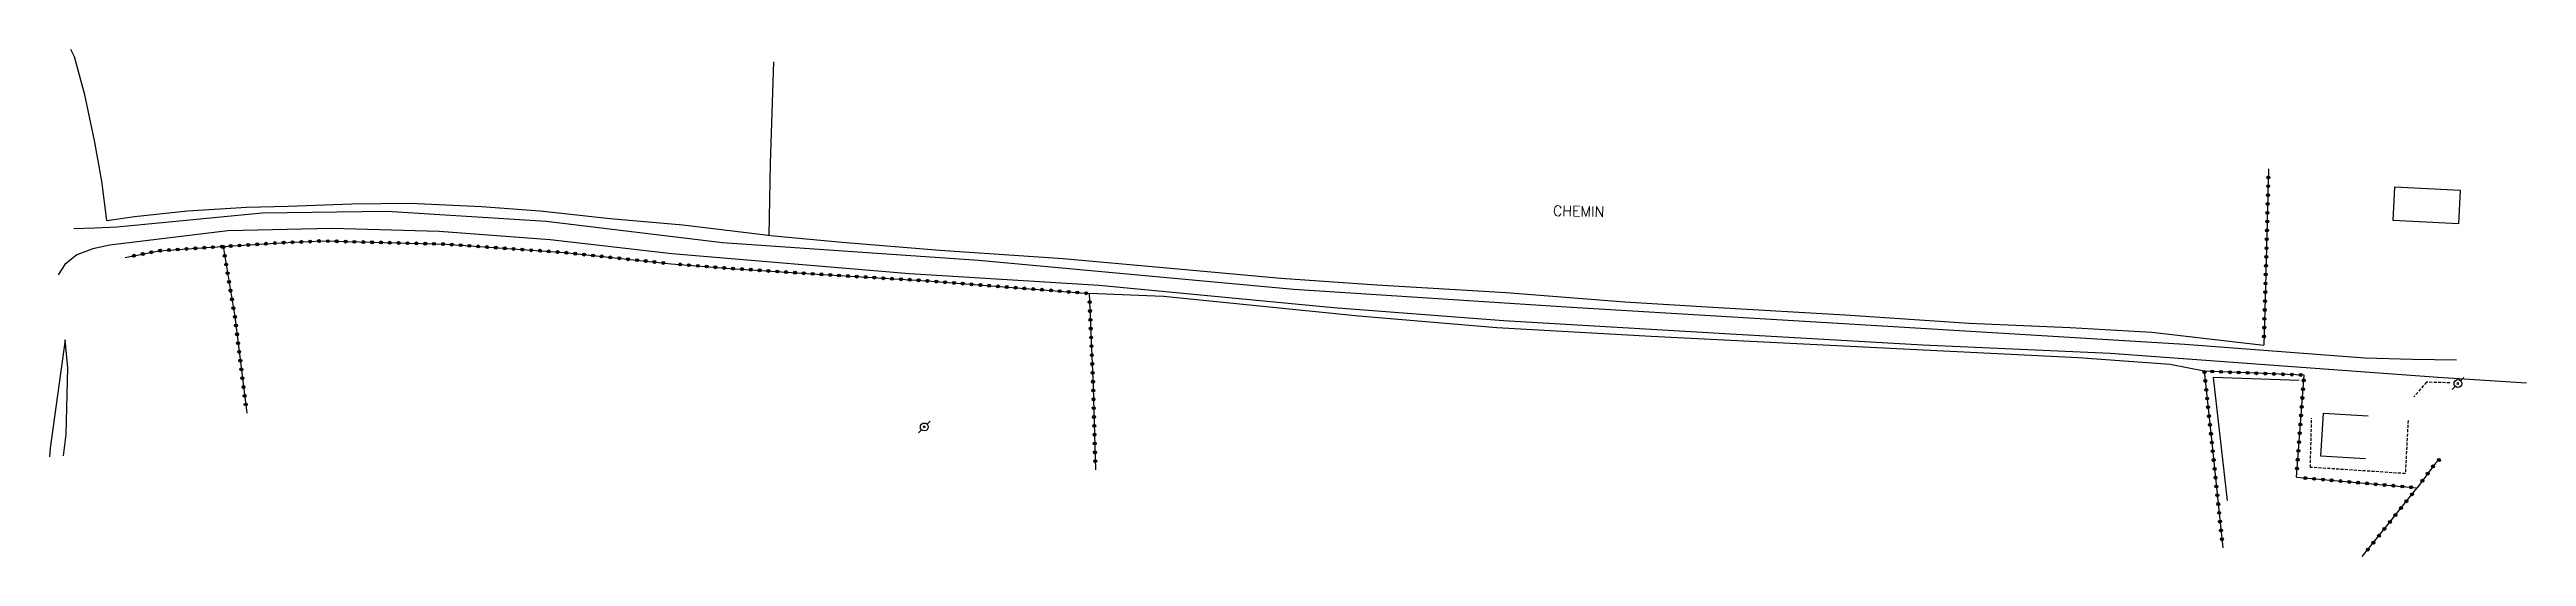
# Model space of a CAD drawing. Header units: millimetres. Extents: x 170000 to 171000, y 110000 to 111000.
# Drawn here: x 170486.3 to 170906.2, y 110897.5 to 110983.5 of the extents above; entities that cross this region are included whole.
import ezdxf
from ezdxf.enums import TextEntityAlignment as Align

# ---------------------------------------------------------------- set-up
doc = ezdxf.new("R2010")
doc.units = ezdxf.units.MM
doc.linetypes.add('DASHED', pattern=[0.75, 0.5, -0.25])
doc.layers.get('0').update_dxf_attribs({"linetype": 'CONTINUOUS'})
for name, color, linetype in [('W0071', 7, 'CONTINUOUS'), ('W0101', 7, 'CONTINUOUS'), ('W0104', 1, 'CONTINUOUS'), ('W0112', 1, 'DASHED'), ('W0211', 2, 'CONTINUOUS'), ('W0214', 2, 'CONTINUOUS'), ('W0303', 7, 'CONTINUOUS'), ('W0322', 7, 'CONTINUOUS'), ('W0323', 7, 'CONTINUOUS'), ('W0330', 7, 'CONTINUOUS'), ('W0473', 7, 'CONTINUOUS'), ('W0989', 7, 'CONTINUOUS')]:
    doc.layers.add(name, color=color, linetype=linetype)
doc.styles.get("Standard").update_dxf_attribs({"font": 'romans.shx', "width": 0.85})

msp = doc.modelspace()

# ---------------------------------------------------------------- texts
at = {"layer": 'W0989'}
msp.add_text('CHEMIN', height=1.75, rotation=358.903, dxfattribs=at).set_placement((170745.53, 110956.08), align=Align.MIDDLE)

# ---------------------------------------------------------------- blocks, each defined once
blk = doc.blocks.new('T473')
for p, q in [((-0.166667, 0.166667), (0.166667, -0.166667)), ((-0.166667, -0.166667), (0.166667, 0.166667)), ((0.500001, 0.500001), (1.000002, 1.000002)), ((-1.000002, -1.000002), (-0.500001, -0.500001))]:
    blk.add_line(p, q)
blk.add_ellipse((0, 0), major_axis=(0.471405, 0.471405), ratio=1, start_param=5.4977871438, end_param=11.780972451)
blk = doc.blocks.new('t323o')
at = {"color": 0, "linetype": 'Continuous'}
for radius in [0.25, 0.15]:
    blk.add_circle((0, 0), radius, dxfattribs=at)
blk = doc.blocks.new('t322o')
at = {"color": 0, "linetype": 'Continuous'}
for radius in [0.25, 0.15]:
    blk.add_circle((0, 0), radius, dxfattribs=at)

# ---------------------------------------------------------------- linework, layer by layer
at = {"layer": 'W0071'}
for points in [[(170497.8, 110953.4), (170494.02, 110953.22), (170490.43, 110953.1)], [(170906.18, 110926.92), (170891.22, 110927.9), (170835.61, 110931.97), (170803.85, 110933.38), (170771.29, 110935.22), (170732.8, 110937.46), (170703.97, 110939.67), (170664.25, 110943.5), (170632.1, 110945.44), (170591.81, 110948.86), (170571.18, 110951.22), (170552.35, 110952.65), (170534.21, 110953.13), (170516.58, 110952.76), (170496.56, 110950.32), (170493.68, 110949.7)], [(170878.76, 110931.15), (170848.29, 110933.45), (170800.75, 110936.33), (170744.33, 110939.73), (170697.26, 110942.82), (170643.81, 110947.73), (170600.43, 110950.71), (170570.51, 110954.31), (170543.5, 110956.05), (170522.4, 110955.78), (170497.8, 110953.4)], [(170493.68, 110949.7), (170490.95, 110948.66), (170488.94, 110947.02), (170487.78, 110945.28)], [(170894.35, 110930.82), (170886.88, 110930.9), (170878.76, 110931.15)]]:
    msp.add_lwpolyline(points, dxfattribs=at)
at = {"layer": 'W0101'}
msp.add_lwpolyline([(170879.37, 110921.29), (170871.75, 110921.78), (170871.29, 110914.56), (170878.9, 110914.15)], dxfattribs=at)
at = {"layer": 'W0104'}
msp.add_lwpolyline([(170883.87, 110960.22), (170894.97, 110959.66), (170894.68, 110953.92), (170883.58, 110954.48)], close=True, dxfattribs=at)
at = {"layer": 'W0112'}
for points in [[(170893.21, 110926.97), (170889.21, 110927.07), (170887.1, 110924.57)], [(170886.11, 110920.59), (170885.65, 110911.57), (170869.55, 110912.63), (170869.77, 110920.97)]]:
    msp.add_lwpolyline(points, dxfattribs=at)
at = {"layer": 'W0211'}
msp.add_lwpolyline([(170488.7, 110914.6), (170489.14, 110918.21), (170489.46, 110929.54), (170488.97, 110934.26)], dxfattribs=at)
at = {"layer": 'W0214'}
msp.add_lwpolyline([(170488.97, 110934.26), (170486.45, 110915.87), (170486.33, 110914.43)], dxfattribs=at)
at = {"layer": 'W0303'}
msp.add_lwpolyline([(170867.64, 110927.34), (170853.07, 110927.88), (170855.47, 110907)], dxfattribs=at)
at = {"layer": 'W0322'}
msp.add_lwpolyline([(170499.18, 110948.22), (170504.89, 110949.38), (170512.92, 110949.9), (170525.62, 110950.74), (170532.54, 110951.03), (170553.54, 110950.49), (170573.67, 110949.07), (170591.73, 110947.17)], dxfattribs=at)
at = {"layer": 'W0323'}
for points in [[(170862.48, 110963.26), (170861.94, 110943.29), (170861.64, 110933.33)], [(170515.77, 110950.09), (170517.75, 110938.2), (170519.76, 110921.8)], [(170591.73, 110947.17), (170601.7, 110946.39), (170616.47, 110945.41), (170635.08, 110944.27), (170662.58, 110942.13)], [(170662.58, 110942.13), (170663.24, 110926.23), (170663.62, 110912.18)], [(170867.19, 110910.94), (170868.5, 110928.29), (170851.57, 110928.94), (170852.79, 110917.38), (170854.32, 110902.72), (170854.72, 110898.95)], [(170891.45, 110913.97), (170890.75, 110913.35), (170887.65, 110909.16)], [(170867.19, 110910.94), (170887.65, 110909.16)], [(170878.36, 110897.5), (170880.69, 110900.42), (170887.65, 110909.16)]]:
    msp.add_lwpolyline(points, dxfattribs=at)
at = {"layer": 'W0330'}
for points in [[(170496.05, 110954.53), (170495.17, 110961.16), (170493.93, 110968.1), (170492.33, 110975.8), (170490.56, 110982.28), (170489.97, 110983.52)], [(170608.29, 110951.96), (170608.54, 110964.15), (170609.11, 110981.44)], [(170496.05, 110954.53), (170500.73, 110955.2), (170509.72, 110956.16), (170519.7, 110956.75), (170526.77, 110956.96), (170537.59, 110957.36), (170547.44, 110957.46), (170559.53, 110956.88), (170569.52, 110956.13), (170581.38, 110954.84), (170593.68, 110953.77), (170609.08, 110951.89), (170620.7, 110950.83), (170637.23, 110949.45), (170658.14, 110948.07), (170678.87, 110946.19), (170695.04, 110944.73), (170711.3, 110943.58), (170733.22, 110942.27), (170753.34, 110940.71), (170769.19, 110939.72), (170790.7, 110938.49), (170811.7, 110937.11), (170828.85, 110936.34), (170842.69, 110935.54), (170861.64, 110933.33)], [(170851.57, 110928.94), (170845.8, 110930.1), (170830.17, 110931.21), (170806.26, 110932.37), (170783.61, 110933.52), (170757.8, 110934.82), (170731.66, 110936.32), (170708.29, 110938.29), (170675.15, 110941.63), (170662.58, 110942.13)]]:
    msp.add_lwpolyline(points, dxfattribs=at)

# ---------------------------------------------------------------- block references
at = {"layer": 'W0322'}
for p, rotation in [((170502.12, 110948.82), 11.51811162063792), ((170503.59, 110949.12), 11.51811162063792), ((170505.06, 110949.39), 3.732632341189422), ((170506.56, 110949.49), 3.732632341189422), ((170508.06, 110949.59), 3.732632341189422), ((170509.55, 110949.69), 3.732632341189422), ((170511.05, 110949.78), 3.732632341189422), ((170512.55, 110949.88), 3.732632341189422), ((170514.04, 110949.98), 3.77035863489823), ((170515.54, 110950.08), 3.77035863489823), ((170517.04, 110950.18), 3.77035863489823), ((170518.53, 110950.27), 3.77035863489823), ((170520.03, 110950.37), 3.77035863489823), ((170521.53, 110950.47), 3.77035863489823), ((170523.02, 110950.57), 3.77035863489823), ((170524.52, 110950.67), 3.77035863489823), ((170526.02, 110950.76), 2.376638683294674), ((170527.52, 110950.82), 2.376638683294674), ((170529.02, 110950.88), 2.376638683294674), ((170530.51, 110950.94), 2.376638683294674), ((170532.01, 110951.01), 2.376638683294674), ((170533.51, 110951), 358.5430173323578), ((170535.01, 110950.97), 358.5430173323578), ((170536.51, 110950.93), 358.5430173323578), ((170538.01, 110950.89), 358.5430173323578), ((170539.51, 110950.85), 358.5430173323578), ((170541.01, 110950.81), 358.5430173323578), ((170542.51, 110950.78), 358.5430173323578), ((170544.01, 110950.74), 358.5430173323578), ((170545.51, 110950.7), 358.5430173323578), ((170547.01, 110950.66), 358.5430173323578), ((170548.51, 110950.62), 358.5430173323578), ((170550.01, 110950.58), 358.5430173323578), ((170551.51, 110950.55), 358.5430173323578), ((170553.01, 110950.51), 358.5430173323578), ((170554.5, 110950.43), 355.9493660276004), ((170556, 110950.32), 355.9493660276004), ((170557.5, 110950.21), 355.9493660276004), ((170558.99, 110950.11), 355.9493660276004), ((170560.49, 110950), 355.9493660276004), ((170561.98, 110949.9), 355.9493660276004), ((170563.48, 110949.79), 355.9493660276004), ((170564.98, 110949.68), 355.9493660276004), ((170566.47, 110949.58), 355.9493660276004), ((170567.97, 110949.47), 355.9493660276004), ((170569.47, 110949.37), 355.9493660276004), ((170570.96, 110949.26), 355.9493660276004), ((170572.46, 110949.15), 355.9493660276004), ((170573.95, 110949.04), 353.9942969639882), ((170575.45, 110948.88), 353.9942969639882), ((170576.94, 110948.73), 353.9942969639882), ((170578.43, 110948.57), 353.9942969639882), ((170500.65, 110948.52), 11.51811162063792), ((170579.92, 110948.41), 353.9942969639882), ((170581.41, 110948.25), 353.9942969639882), ((170582.9, 110948.1), 353.9942969639882), ((170584.4, 110947.94), 353.9942969639882), ((170585.89, 110947.78), 353.9942969639882), ((170587.38, 110947.63), 353.9942969639882), ((170588.87, 110947.47), 353.9942969639882), ((170590.36, 110947.31), 353.9942969639882)]:
    msp.add_blockref('t322o', p, dxfattribs=dict(at, rotation=rotation))
at = {"layer": 'W0323'}
for p, rotation in [((170862.44, 110961.82), 268.4641025920088), ((170862.32, 110957.32), 268.4641025920088), ((170862.36, 110958.82), 268.4641025920088), ((170862.4, 110960.32), 268.4641025920088), ((170862.2, 110952.82), 268.4641025920088), ((170862.24, 110954.32), 268.4641025920088), ((170862.28, 110955.82), 268.4641025920088), ((170515.78, 110950.01), 279.4545116678984), ((170516.03, 110948.53), 279.4545116678984), ((170862.12, 110949.83), 268.4641025920088), ((170862.16, 110951.33), 268.4641025920088), ((170516.27, 110947.05), 279.4545116678984), ((170516.52, 110945.57), 279.4545116678984), ((170593.23, 110947.05), 355.5204342512132), ((170594.72, 110946.93), 355.5204342512132), ((170596.22, 110946.82), 355.5204342512132), ((170597.71, 110946.7), 355.5204342512132), ((170599.21, 110946.58), 355.5204342512132), ((170600.7, 110946.47), 355.5204342512132), ((170602.2, 110946.35), 356.2070424312263), ((170603.7, 110946.26), 356.2070424312263), ((170605.19, 110946.16), 356.2070424312263), ((170606.69, 110946.06), 356.2070424312263), ((170608.19, 110945.96), 356.2070424312263), ((170609.68, 110945.86), 356.2070424312263), ((170611.18, 110945.76), 356.2070424312263), ((170612.68, 110945.66), 356.2070424312263), ((170614.17, 110945.56), 356.2070424312263), ((170615.67, 110945.46), 356.2070424312263), ((170617.17, 110945.37), 356.4940266749958), ((170618.66, 110945.27), 356.4940266749958), ((170620.16, 110945.18), 356.4940266749958), ((170621.66, 110945.09), 356.4940266749958), ((170623.16, 110945), 356.4940266749958), ((170624.65, 110944.91), 356.4940266749958), ((170626.15, 110944.82), 356.4940266749958), ((170627.65, 110944.72), 356.4940266749958), ((170629.15, 110944.63), 356.4940266749958), ((170630.64, 110944.54), 356.4940266749958), ((170632.14, 110944.45), 356.4940266749958), ((170633.64, 110944.36), 356.4940266749958), ((170861.99, 110945.33), 268.4641025920088), ((170862.03, 110946.83), 268.4641025920088), ((170862.08, 110948.33), 268.4641025920088), ((170516.77, 110944.09), 279.4545116678984), ((170517.01, 110942.61), 279.4545116678984), ((170517.26, 110941.13), 279.4545116678984), ((170635.13, 110944.26), 355.5549389753197), ((170636.63, 110944.15), 355.5549389753197), ((170638.12, 110944.03), 355.5549389753197), ((170639.62, 110943.92), 355.5549389753197), ((170641.12, 110943.8), 355.5549389753197), ((170642.61, 110943.68), 355.5549389753197), ((170644.11, 110943.57), 355.5549389753197), ((170645.6, 110943.45), 355.5549389753197), ((170647.1, 110943.33), 355.5549389753197), ((170648.59, 110943.22), 355.5549389753197), ((170650.09, 110943.1), 355.5549389753197), ((170651.58, 110942.99), 355.5549389753197), ((170653.08, 110942.87), 355.5549389753197), ((170654.58, 110942.75), 355.5549389753197), ((170656.07, 110942.64), 355.5549389753197), ((170657.57, 110942.52), 355.5549389753197), ((170659.06, 110942.4), 355.5549389753197), ((170660.56, 110942.29), 355.5549389753197), ((170662.05, 110942.17), 355.5549389753197), ((170662.64, 110940.66), 272.3796511661765), ((170861.87, 110940.83), 268.2561033027792), ((170861.91, 110942.33), 268.2561033027792), ((170861.95, 110943.83), 268.4641025920088), ((170517.51, 110939.65), 279.4545116678984), ((170517.75, 110938.17), 277.0017047169286), ((170517.93, 110936.69), 277.0017047169286), ((170662.7, 110939.16), 272.3796511661765), ((170662.76, 110937.66), 272.3796511661765), ((170662.83, 110936.16), 272.3796511661765), ((170861.73, 110936.33), 268.2561033027792), ((170861.77, 110937.83), 268.2561033027792), ((170861.82, 110939.33), 268.2561033027792), ((170518.12, 110935.2), 277.0017047169286), ((170518.3, 110933.71), 277.0017047169286), ((170518.48, 110932.22), 277.0017047169286), ((170662.89, 110934.67), 272.3796511661765), ((170662.95, 110933.17), 272.3796511661765), ((170861.68, 110934.83), 268.2561033027792), ((170518.67, 110930.73), 277.0017047169286), ((170518.85, 110929.24), 277.0017047169286), ((170519.03, 110927.75), 277.0017047169286), ((170663.01, 110931.67), 272.3796511661765), ((170663.08, 110930.17), 272.3796511661765), ((170663.14, 110928.67), 272.3796511661765), ((170851.59, 110928.79), 276.0324954498287), ((170852.92, 110928.89), 177.8217055926291), ((170854.42, 110928.83), 177.8217055926291), ((170855.91, 110928.77), 177.8217055926291), ((170857.41, 110928.72), 177.8217055926291), ((170858.91, 110928.66), 177.8217055926291), ((170860.41, 110928.6), 177.8217055926291), ((170861.91, 110928.54), 177.8217055926291), ((170863.41, 110928.49), 177.8217055926291), ((170864.91, 110928.43), 177.8217055926291), ((170866.41, 110928.37), 177.8217055926291), ((170867.91, 110928.32), 177.8217055926291), ((170519.21, 110926.26), 277.0017047169286), ((170519.4, 110924.77), 277.0017047169286), ((170663.2, 110927.17), 272.3796511661765), ((170663.25, 110925.67), 271.5420174649608), ((170663.29, 110924.17), 271.5420174649608), ((170851.74, 110927.29), 276.0324954498287), ((170851.9, 110925.8), 276.0324954498287), ((170852.06, 110924.31), 276.0324954498287), ((170868.21, 110924.4), 85.66594486815694), ((170868.32, 110925.9), 85.66594486815694), ((170868.43, 110927.39), 85.66594486815694), ((170519.58, 110923.29), 277.0017047169286), ((170663.33, 110922.67), 271.5420174649608), ((170663.37, 110921.17), 271.5420174649608), ((170663.42, 110919.68), 271.5420174649608), ((170852.22, 110922.82), 276.0324954498287), ((170852.37, 110921.33), 276.0324954498287), ((170852.53, 110919.84), 276.0324954498287), ((170867.87, 110919.91), 85.66594486815694), ((170867.98, 110921.41), 85.66594486815694), ((170868.09, 110922.91), 85.66594486815694), ((170663.46, 110918.18), 271.5420174649608), ((170663.5, 110916.68), 271.5420174649608), ((170663.54, 110915.18), 271.5420174649608), ((170852.69, 110918.34), 276.0324954498287), ((170852.85, 110916.85), 275.946138161039), ((170853, 110915.36), 275.946138161039), ((170867.53, 110915.43), 85.66594486815694), ((170867.64, 110916.92), 85.66594486815694), ((170867.75, 110918.42), 85.66594486815694), ((170663.58, 110913.68), 271.5420174649608), ((170853.16, 110913.87), 275.946138161039), ((170853.31, 110912.38), 275.946138161039), ((170853.47, 110910.88), 275.946138161039), ((170867.3, 110912.44), 85.66594486815694), ((170867.41, 110913.93), 85.66594486815694), ((170868.68, 110910.81), 355.0133492756884), ((170889.44, 110911.57), 233.5173044306543), ((170890.33, 110912.78), 233.5173044306543), ((170891.34, 110913.87), 221.9788591235872), ((170853.62, 110909.39), 275.946138161039), ((170853.78, 110907.9), 275.946138161039), ((170870.17, 110910.68), 355.0133492756884), ((170871.67, 110910.55), 355.0133492756884), ((170873.16, 110910.42), 355.0133492756884), ((170874.66, 110910.29), 355.0133492756884), ((170876.15, 110910.16), 355.0133492756884), ((170877.65, 110910.03), 355.0133492756884), ((170879.14, 110909.9), 355.0133492756884), ((170880.63, 110909.77), 355.0133492756884), ((170882.13, 110909.64), 355.0133492756884), ((170883.62, 110909.51), 355.0133492756884), ((170885.12, 110909.38), 355.0133492756884), ((170885.84, 110906.88), 51.44514656203869), ((170886.61, 110909.25), 355.0133492756884), ((170886.78, 110908.06), 51.44514656203869), ((170888.55, 110910.36), 233.5173044306543), ((170853.93, 110906.41), 275.946138161039), ((170854.09, 110904.92), 275.946138161039), ((170854.24, 110903.43), 275.946138161039), ((170883.04, 110903.36), 51.44514656203869), ((170883.97, 110904.54), 51.44514656203869), ((170884.91, 110905.71), 51.44514656203869), ((170854.4, 110901.93), 276.0090059576785), ((170854.56, 110900.44), 276.0090059576785), ((170879.29, 110898.68), 51.31889536736876), ((170880.23, 110899.85), 51.31889536736876), ((170881.17, 110901.02), 51.44514656203869), ((170882.1, 110902.19), 51.44514656203869)]:
    msp.add_blockref('t323o', p, dxfattribs=dict(at, rotation=rotation))
at = {"layer": 'W0473'}
for p in [(170894.57, 110926.85), (170634.61, 110919.48)]:
    msp.add_blockref('T473', p, dxfattribs=at)

msp.set_redraw_order([(e.dxf.handle, doc.entitydb.next_handle()) for e in msp.query("TEXT MTEXT ATTDEF DIMENSION ARC_DIMENSION")])  # texts and dimensions are drawn at this point

doc.saveas('drawing.dxf')
